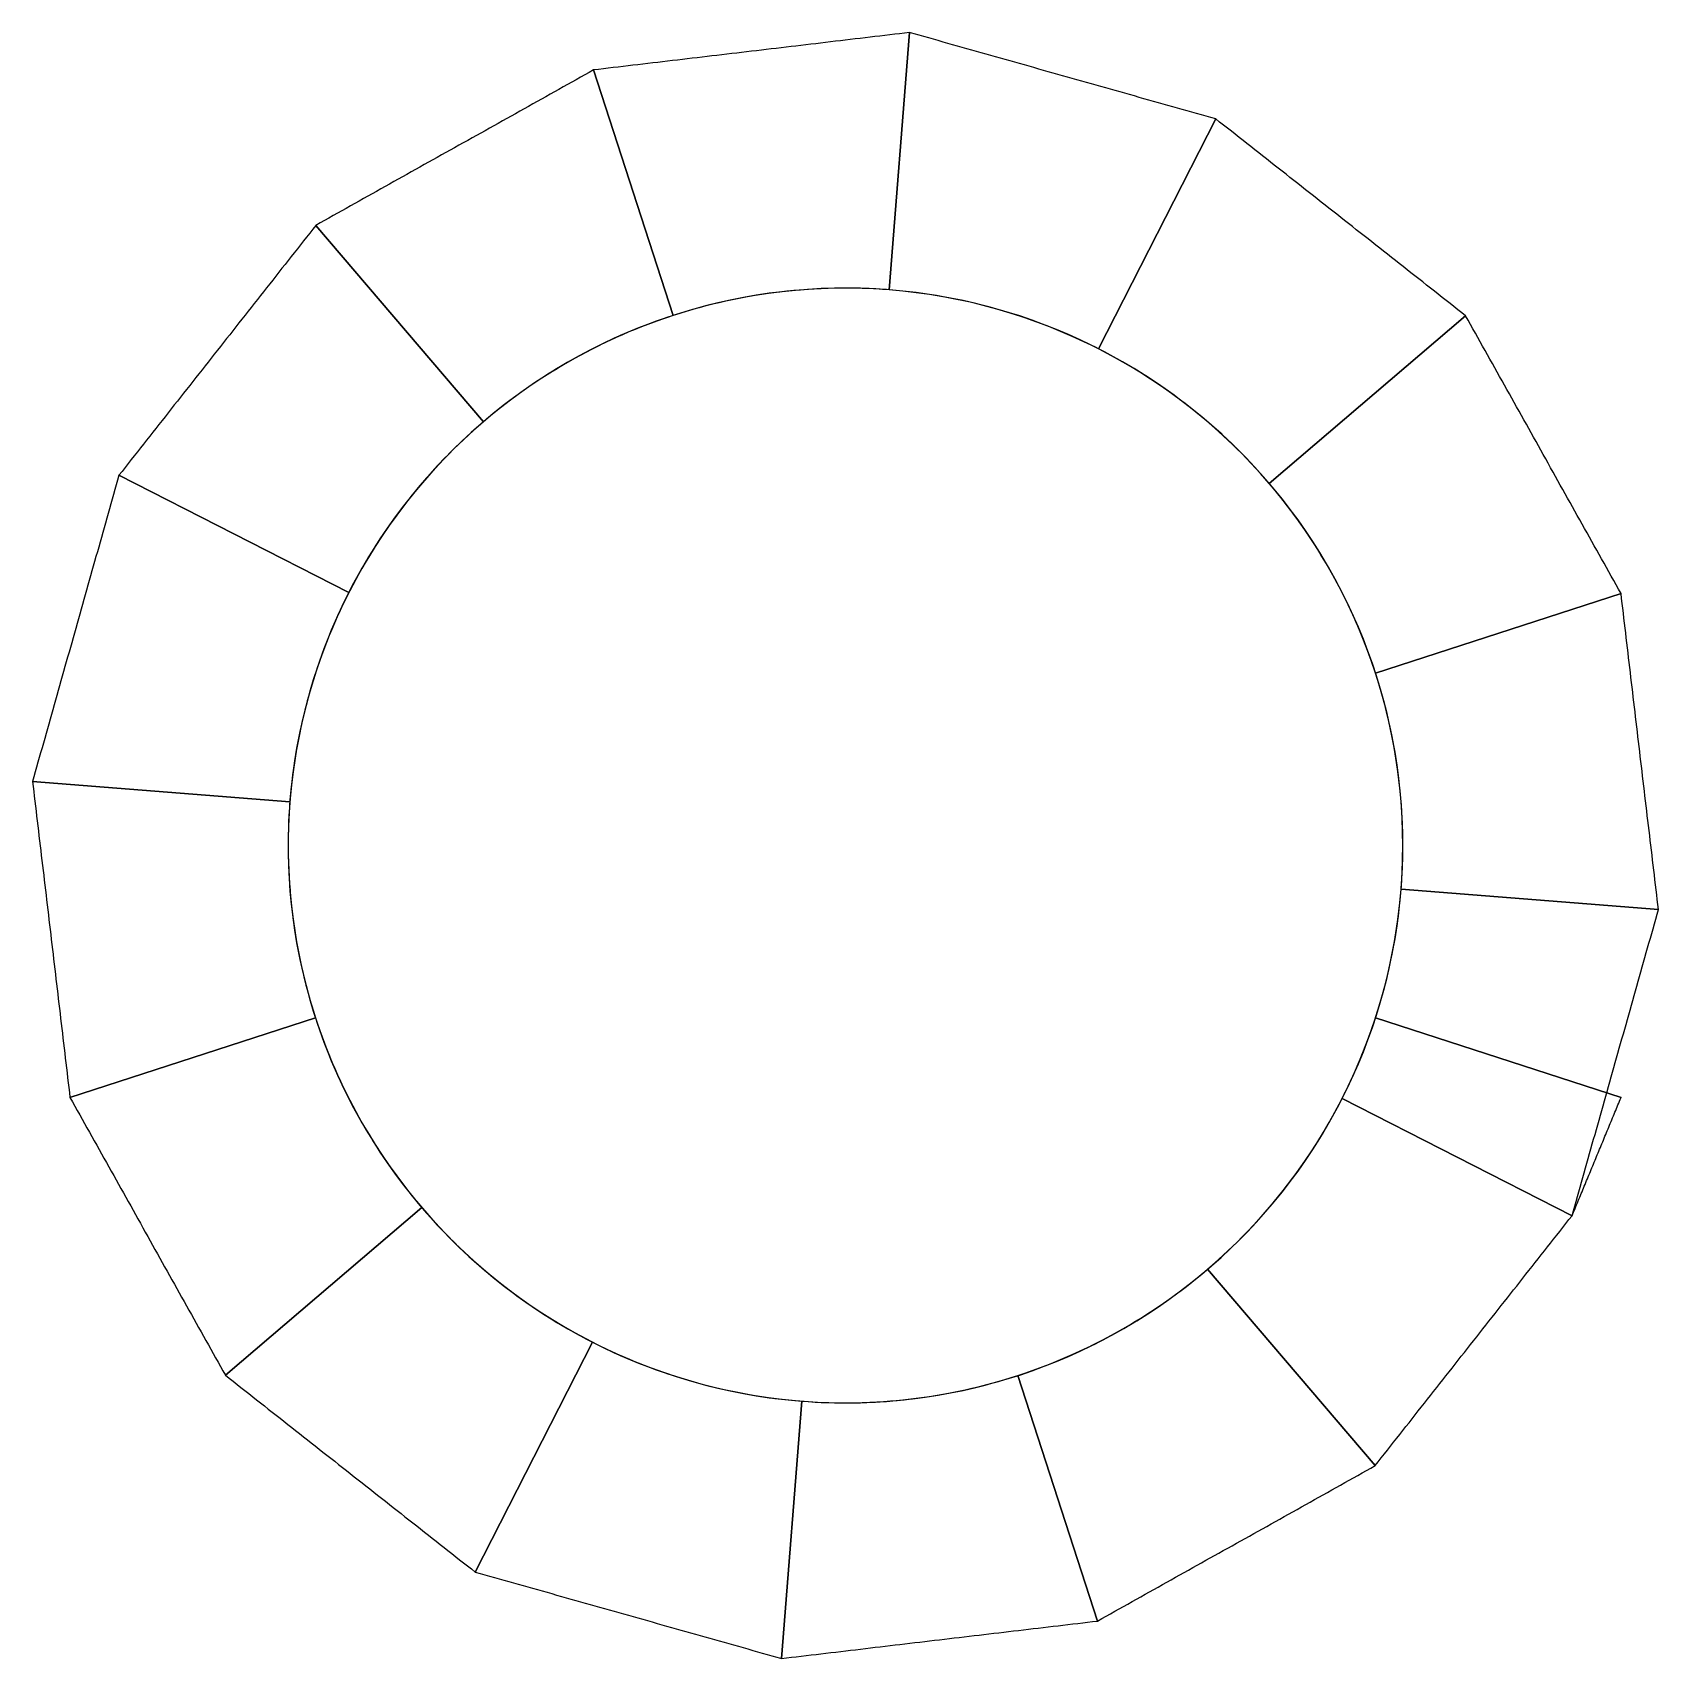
# Model space of a CAD drawing. Header units: millimetres. Extents: x -7.9 to 7.9, y -7.9 to 7.9.
import ezdxf

# ---------------------------------------------------------------- set-up
doc = ezdxf.new("R2010")
doc.units = ezdxf.units.MM
doc.layers.add('Part', color=7, linetype='CONTINUOUS')

msp = doc.modelspace()

# ---------------------------------------------------------------- linework, layer by layer
at = {"layer": 'Part'}
for p, q in [((0.625, 7.935, 36.6), (0.427, 5.423, 36.6)), ((0.625, 7.935, 36.6), (0.427, 5.423, 36.6)), ((0.625, 7.935, 20.6), (0.427, 5.423, 20.6)), ((0.625, 7.935, 20.6), (0.427, 5.423, 20.6)), ((0.427, 5.423, 35), (0.625, 7.935, 35)), ((0.427, 5.423, 35), (0.625, 7.935, 35)), ((0.625, 7.935, 4.6), (0.427, 5.423, 4.6)), ((0.625, 7.935, 4.6), (0.427, 5.423, 4.6)), ((0.427, 5.423, 19), (0.625, 7.935, 19)), ((0.427, 5.423, 19), (0.625, 7.935, 19)), ((0.427, 5.423, 3), (0.625, 7.935, 3)), ((0.427, 5.423, 3), (0.625, 7.935, 3)), ((0.625, 7.935, 35), (0.625, 7.935, 36.6)), ((0.625, 7.935, 35), (0.625, 7.935, 36.6)), ((0.625, 7.935, 19), (0.625, 7.935, 20.6)), ((0.625, 7.935, 19), (0.625, 7.935, 20.6)), ((0.625, 7.935, 3), (0.625, 7.935, 4.6)), ((0.625, 7.935, 3), (0.625, 7.935, 4.6)), ((-2.46, 7.57, 37.6), (-1.681, 5.174, 37.6)), ((-2.46, 7.57, 37.6), (-1.681, 5.174, 37.6)), ((-2.46, 7.57, 36), (-2.46, 7.57, 37.6)), ((-2.46, 7.57, 36), (-2.46, 7.57, 37.6)), ((-2.46, 7.57, 21.6), (-1.681, 5.174, 21.6)), ((-2.46, 7.57, 21.6), (-1.681, 5.174, 21.6)), ((-1.681, 5.174, 36), (-2.46, 7.57, 36)), ((-1.681, 5.174, 36), (-2.46, 7.57, 36)), ((-2.46, 7.57, 20), (-2.46, 7.57, 21.6)), ((-2.46, 7.57, 20), (-2.46, 7.57, 21.6)), ((-2.46, 7.57, 5.6), (-1.681, 5.174, 5.6)), ((-2.46, 7.57, 5.6), (-1.681, 5.174, 5.6)), ((-1.681, 5.174, 20), (-2.46, 7.57, 20)), ((-1.681, 5.174, 20), (-2.46, 7.57, 20)), ((-2.46, 7.57, 4), (-2.46, 7.57, 5.6)), ((-2.46, 7.57, 4), (-2.46, 7.57, 5.6)), ((-1.681, 5.174, 4), (-2.46, 7.57, 4)), ((-1.681, 5.174, 4), (-2.46, 7.57, 4)), ((3.614, 7.092, 35.6), (2.47, 4.847, 35.6)), ((3.614, 7.092, 35.6), (2.47, 4.847, 35.6)), ((3.614, 7.092, 19.6), (2.47, 4.847, 19.6)), ((3.614, 7.092, 19.6), (2.47, 4.847, 19.6)), ((2.47, 4.847, 34), (3.614, 7.092, 34)), ((2.47, 4.847, 34), (3.614, 7.092, 34)), ((3.614, 7.092, 3.6), (2.47, 4.847, 3.6)), ((3.614, 7.092, 3.6), (2.47, 4.847, 3.6)), ((2.47, 4.847, 18), (3.614, 7.092, 18)), ((2.47, 4.847, 18), (3.614, 7.092, 18)), ((2.47, 4.847, 2), (3.614, 7.092, 2)), ((2.47, 4.847, 2), (3.614, 7.092, 2)), ((3.614, 7.092, 34), (3.614, 7.092, 35.6)), ((3.614, 7.092, 34), (3.614, 7.092, 35.6)), ((3.614, 7.092, 18), (3.614, 7.092, 19.6)), ((3.614, 7.092, 18), (3.614, 7.092, 19.6)), ((3.614, 7.092, 2), (3.614, 7.092, 3.6)), ((3.614, 7.092, 2), (3.614, 7.092, 3.6)), ((-5.17, 6.053, 38.6), (-3.533, 4.137, 38.6)), ((-5.17, 6.053, 38.6), (-3.533, 4.137, 38.6)), ((-5.17, 6.053, 37), (-5.17, 6.053, 38.6)), ((-5.17, 6.053, 37), (-5.17, 6.053, 38.6)), ((-5.17, 6.053, 22.6), (-3.533, 4.137, 22.6)), ((-5.17, 6.053, 22.6), (-3.533, 4.137, 22.6)), ((-3.533, 4.137, 37), (-5.17, 6.053, 37)), ((-3.533, 4.137, 37), (-5.17, 6.053, 37)), ((-5.17, 6.053, 21), (-5.17, 6.053, 22.6)), ((-5.17, 6.053, 21), (-5.17, 6.053, 22.6)), ((-5.17, 6.053, 6.6), (-3.533, 4.137, 6.6)), ((-5.17, 6.053, 6.6), (-3.533, 4.137, 6.6)), ((-3.533, 4.137, 21), (-5.17, 6.053, 21)), ((-3.533, 4.137, 21), (-5.17, 6.053, 21)), ((-5.17, 6.053, 5), (-5.17, 6.053, 6.6)), ((-5.17, 6.053, 5), (-5.17, 6.053, 6.6)), ((-3.533, 4.137, 5), (-5.17, 6.053, 5)), ((-3.533, 4.137, 5), (-5.17, 6.053, 5)), ((6.053, 5.17, 34.6), (4.137, 3.533, 34.6)), ((6.053, 5.17, 34.6), (4.137, 3.533, 34.6)), ((6.053, 5.17, 18.6), (4.137, 3.533, 18.6)), ((6.053, 5.17, 18.6), (4.137, 3.533, 18.6)), ((4.137, 3.533, 33), (6.053, 5.17, 33)), ((4.137, 3.533, 33), (6.053, 5.17, 33)), ((6.053, 5.17, 2.6), (4.137, 3.533, 2.6)), ((6.053, 5.17, 2.6), (4.137, 3.533, 2.6)), ((4.137, 3.533, 17), (6.053, 5.17, 17)), ((4.137, 3.533, 17), (6.053, 5.17, 17)), ((4.137, 3.533, 1), (6.053, 5.17, 1)), ((4.137, 3.533, 1), (6.053, 5.17, 1)), ((6.053, 5.17, 33), (6.053, 5.17, 34.6)), ((6.053, 5.17, 33), (6.053, 5.17, 34.6)), ((6.053, 5.17, 17), (6.053, 5.17, 18.6)), ((6.053, 5.17, 17), (6.053, 5.17, 18.6)), ((6.053, 5.17, 1), (6.053, 5.17, 2.6)), ((6.053, 5.17, 1), (6.053, 5.17, 2.6)), ((-7.092, 3.614, 39.6), (-4.847, 2.47, 39.6)), ((-7.092, 3.614, 39.6), (-4.847, 2.47, 39.6)), ((-7.092, 3.614, 38), (-7.092, 3.614, 39.6)), ((-7.092, 3.614, 38), (-7.092, 3.614, 39.6)), ((-7.092, 3.614, 23.6), (-4.847, 2.47, 23.6)), ((-7.092, 3.614, 23.6), (-4.847, 2.47, 23.6)), ((-4.847, 2.47, 38), (-7.092, 3.614, 38)), ((-4.847, 2.47, 38), (-7.092, 3.614, 38)), ((-7.092, 3.614, 22), (-7.092, 3.614, 23.6)), ((-7.092, 3.614, 22), (-7.092, 3.614, 23.6)), ((-7.092, 3.614, 7.6), (-4.847, 2.47, 7.6)), ((-7.092, 3.614, 7.6), (-4.847, 2.47, 7.6)), ((-4.847, 2.47, 22), (-7.092, 3.614, 22)), ((-4.847, 2.47, 22), (-7.092, 3.614, 22)), ((-7.092, 3.614, 6), (-7.092, 3.614, 7.6)), ((-7.092, 3.614, 6), (-7.092, 3.614, 7.6)), ((-4.847, 2.47, 6), (-7.092, 3.614, 6)), ((-4.847, 2.47, 6), (-7.092, 3.614, 6)), ((7.57, 2.46, 33.6), (5.174, 1.681, 33.6)), ((7.57, 2.46, 33.6), (5.174, 1.681, 33.6)), ((7.57, 2.46, 17.6), (5.174, 1.681, 17.6)), ((7.57, 2.46, 17.6), (5.174, 1.681, 17.6)), ((5.174, 1.681, 32), (7.57, 2.46, 32)), ((5.174, 1.681, 32), (7.57, 2.46, 32)), ((7.57, 2.46, 1.6), (5.174, 1.681, 1.6)), ((5.174, 1.681), (7.57, 2.46)), ((7.57, 2.46, 1.6), (5.174, 1.681, 1.6)), ((5.174, 1.681, 16), (7.57, 2.46, 16)), ((5.174, 1.681, 16), (7.57, 2.46, 16)), ((5.174, 1.681), (7.57, 2.46)), ((7.57, 2.46, 32), (7.57, 2.46, 33.6)), ((7.57, 2.46, 32), (7.57, 2.46, 33.6)), ((7.57, 2.46, 16), (7.57, 2.46, 17.6)), ((7.57, 2.46, 16), (7.57, 2.46, 17.6)), ((7.57, 2.46), (7.57, 2.46, 1.6)), ((7.57, 2.46), (7.57, 2.46, 1.6)), ((5.174, 1.681, 1.6), (5.174, 1.681)), ((5.174, 1.681, 1.6), (5.174, 1.681)), ((-7.935, 0.625, 40.6), (-5.423, 0.427, 40.6)), ((-7.935, 0.625, 40.6), (-5.423, 0.427, 40.6)), ((-7.935, 0.625, 39), (-7.935, 0.625, 40.6)), ((-7.935, 0.625, 39), (-7.935, 0.625, 40.6)), ((-7.935, 0.625, 24.6), (-5.423, 0.427, 24.6)), ((-7.935, 0.625, 24.6), (-5.423, 0.427, 24.6)), ((-5.423, 0.427, 39), (-7.935, 0.625, 39)), ((-5.423, 0.427, 39), (-7.935, 0.625, 39)), ((-7.935, 0.625, 23), (-7.935, 0.625, 24.6)), ((-7.935, 0.625, 23), (-7.935, 0.625, 24.6)), ((-7.935, 0.625, 8.6), (-5.423, 0.427, 8.6)), ((-7.935, 0.625, 8.6), (-5.423, 0.427, 8.6)), ((-5.423, 0.427, 23), (-7.935, 0.625, 23)), ((-5.423, 0.427, 23), (-7.935, 0.625, 23)), ((-7.935, 0.625, 7), (-7.935, 0.625, 8.6)), ((-7.935, 0.625, 7), (-7.935, 0.625, 8.6)), ((-5.423, 0.427, 7), (-7.935, 0.625, 7)), ((-5.423, 0.427, 7), (-7.935, 0.625, 7)), ((5.44, 0, 32.802), (5.44, 0, 48)), ((5.44, 0, 32.802), (5.44, 0, 48)), ((5.44, 0, 16.802), (5.44, 0, 31.202)), ((5.44, 0, 16.802), (5.44, 0, 31.202)), ((5.44, 0), (5.44, 0, 15.202)), ((5.44, 0), (5.44, 0, 15.202)), ((7.935, -0.625, 32.6), (5.423, -0.427, 32.6)), ((7.935, -0.625, 32.6), (5.423, -0.427, 32.6)), ((7.935, -0.625, 16.6), (5.423, -0.427, 16.6)), ((5.423, -0.427, 31), (7.935, -0.625, 31)), ((7.935, -0.625, 16.6), (5.423, -0.427, 16.6)), ((5.423, -0.427, 15), (7.935, -0.625, 15)), ((5.423, -0.427, 31), (7.935, -0.625, 31)), ((5.423, -0.427, 15), (7.935, -0.625, 15)), ((7.935, -0.625, 31), (7.935, -0.625, 32.6)), ((7.935, -0.625, 31), (7.935, -0.625, 32.6)), ((7.935, -0.625, 15), (7.935, -0.625, 16.6)), ((7.935, -0.625, 15), (7.935, -0.625, 16.6)), ((-7.57, -2.46, 41.6), (-5.174, -1.681, 41.6)), ((-7.57, -2.46, 41.6), (-5.174, -1.681, 41.6)), ((-7.57, -2.46, 25.6), (-5.174, -1.681, 25.6)), ((-7.57, -2.46, 25.6), (-5.174, -1.681, 25.6)), ((-5.174, -1.681, 40), (-7.57, -2.46, 40)), ((-5.174, -1.681, 40), (-7.57, -2.46, 40)), ((-7.57, -2.46, 9.6), (-5.174, -1.681, 9.6)), ((-7.57, -2.46, 9.6), (-5.174, -1.681, 9.6)), ((-5.174, -1.681, 24), (-7.57, -2.46, 24)), ((-5.174, -1.681, 24), (-7.57, -2.46, 24)), ((-5.174, -1.681, 8), (-7.57, -2.46, 8)), ((-5.174, -1.681, 8), (-7.57, -2.46, 8)), ((7.57, -2.46, 48), (5.174, -1.681, 48)), ((5.174, -1.681, 48), (5.174, -1.681, 46.4)), ((5.174, -1.681, 46.4), (7.57, -2.46, 46.4)), ((7.57, -2.46, 48), (5.174, -1.681, 48)), ((5.174, -1.681, 48), (5.174, -1.681, 46.4)), ((5.174, -1.681, 46.4), (7.57, -2.46, 46.4)), ((-7.57, -2.46, 40), (-7.57, -2.46, 41.6)), ((-7.57, -2.46, 40), (-7.57, -2.46, 41.6)), ((-7.57, -2.46, 24), (-7.57, -2.46, 25.6)), ((-7.57, -2.46, 24), (-7.57, -2.46, 25.6)), ((-7.57, -2.46, 8), (-7.57, -2.46, 9.6)), ((-7.57, -2.46, 8), (-7.57, -2.46, 9.6)), ((7.092, -3.614, 47.6), (4.847, -2.47, 47.6)), ((7.092, -3.614, 47.6), (4.847, -2.47, 47.6)), ((7.092, -3.614, 31.6), (4.847, -2.47, 31.6)), ((7.092, -3.614, 31.6), (4.847, -2.47, 31.6)), ((4.847, -2.47, 46), (7.092, -3.614, 46)), ((4.847, -2.47, 46), (7.092, -3.614, 46)), ((7.092, -3.614, 15.6), (4.847, -2.47, 15.6)), ((7.092, -3.614, 15.6), (4.847, -2.47, 15.6)), ((4.847, -2.47, 30), (7.092, -3.614, 30)), ((4.847, -2.47, 30), (7.092, -3.614, 30)), ((4.847, -2.47, 14), (7.092, -3.614, 14)), ((4.847, -2.47, 14), (7.092, -3.614, 14)), ((7.57, -2.46, 46.4), (7.57, -2.46, 48)), ((7.57, -2.46, 46.4), (7.57, -2.46, 48)), ((-6.053, -5.17, 42.6), (-4.137, -3.533, 42.6)), ((-6.053, -5.17, 42.6), (-4.137, -3.533, 42.6)), ((-6.053, -5.17, 26.6), (-4.137, -3.533, 26.6)), ((-6.053, -5.17, 26.6), (-4.137, -3.533, 26.6)), ((-4.137, -3.533, 41), (-6.053, -5.17, 41)), ((-4.137, -3.533, 41), (-6.053, -5.17, 41)), ((-6.053, -5.17, 10.6), (-4.137, -3.533, 10.6)), ((-6.053, -5.17, 10.6), (-4.137, -3.533, 10.6)), ((-4.137, -3.533, 25), (-6.053, -5.17, 25)), ((-4.137, -3.533, 25), (-6.053, -5.17, 25)), ((-4.137, -3.533, 9), (-6.053, -5.17, 9)), ((-4.137, -3.533, 9), (-6.053, -5.17, 9)), ((7.092, -3.614, 46), (7.092, -3.614, 47.6)), ((7.092, -3.614, 46), (7.092, -3.614, 47.6)), ((7.092, -3.614, 30), (7.092, -3.614, 31.6)), ((7.092, -3.614, 30), (7.092, -3.614, 31.6)), ((7.092, -3.614, 14), (7.092, -3.614, 15.6)), ((7.092, -3.614, 14), (7.092, -3.614, 15.6)), ((5.17, -6.053, 46.6), (3.533, -4.137, 46.6)), ((5.17, -6.053, 46.6), (3.533, -4.137, 46.6)), ((5.17, -6.053, 30.6), (3.533, -4.137, 30.6)), ((5.17, -6.053, 30.6), (3.533, -4.137, 30.6)), ((3.533, -4.137, 45), (5.17, -6.053, 45)), ((3.533, -4.137, 45), (5.17, -6.053, 45)), ((5.17, -6.053, 14.6), (3.533, -4.137, 14.6)), ((5.17, -6.053, 14.6), (3.533, -4.137, 14.6)), ((3.533, -4.137, 29), (5.17, -6.053, 29)), ((3.533, -4.137, 29), (5.17, -6.053, 29)), ((3.533, -4.137, 13), (5.17, -6.053, 13)), ((3.533, -4.137, 13), (5.17, -6.053, 13)), ((-3.614, -7.092, 43.6), (-2.47, -4.847, 43.6)), ((-3.614, -7.092, 43.6), (-2.47, -4.847, 43.6)), ((-3.614, -7.092, 27.6), (-2.47, -4.847, 27.6)), ((-3.614, -7.092, 27.6), (-2.47, -4.847, 27.6)), ((-2.47, -4.847, 42), (-3.614, -7.092, 42)), ((-2.47, -4.847, 42), (-3.614, -7.092, 42)), ((-3.614, -7.092, 11.6), (-2.47, -4.847, 11.6)), ((-3.614, -7.092, 11.6), (-2.47, -4.847, 11.6)), ((-2.47, -4.847, 26), (-3.614, -7.092, 26)), ((-2.47, -4.847, 26), (-3.614, -7.092, 26)), ((-2.47, -4.847, 10), (-3.614, -7.092, 10)), ((-2.47, -4.847, 10), (-3.614, -7.092, 10)), ((-6.053, -5.17, 41), (-6.053, -5.17, 42.6)), ((-6.053, -5.17, 41), (-6.053, -5.17, 42.6)), ((-6.053, -5.17, 25), (-6.053, -5.17, 26.6)), ((-6.053, -5.17, 25), (-6.053, -5.17, 26.6)), ((-6.053, -5.17, 9), (-6.053, -5.17, 10.6)), ((-6.053, -5.17, 9), (-6.053, -5.17, 10.6)), ((2.46, -7.57, 45.6), (1.681, -5.174, 45.6)), ((2.46, -7.57, 45.6), (1.681, -5.174, 45.6)), ((2.46, -7.57, 29.6), (1.681, -5.174, 29.6)), ((2.46, -7.57, 29.6), (1.681, -5.174, 29.6)), ((1.681, -5.174, 44), (2.46, -7.57, 44)), ((1.681, -5.174, 44), (2.46, -7.57, 44)), ((2.46, -7.57, 13.6), (1.681, -5.174, 13.6)), ((2.46, -7.57, 13.6), (1.681, -5.174, 13.6)), ((1.681, -5.174, 28), (2.46, -7.57, 28)), ((1.681, -5.174, 28), (2.46, -7.57, 28)), ((1.681, -5.174, 12), (2.46, -7.57, 12)), ((1.681, -5.174, 12), (2.46, -7.57, 12)), ((-0.625, -7.935, 44.6), (-0.427, -5.423, 44.6)), ((-0.625, -7.935, 44.6), (-0.427, -5.423, 44.6)), ((-0.625, -7.935, 28.6), (-0.427, -5.423, 28.6)), ((-0.625, -7.935, 28.6), (-0.427, -5.423, 28.6)), ((-0.427, -5.423, 43), (-0.625, -7.935, 43)), ((-0.427, -5.423, 43), (-0.625, -7.935, 43)), ((-0.625, -7.935, 12.6), (-0.427, -5.423, 12.6)), ((-0.625, -7.935, 12.6), (-0.427, -5.423, 12.6)), ((-0.427, -5.423, 27), (-0.625, -7.935, 27)), ((-0.427, -5.423, 27), (-0.625, -7.935, 27)), ((-0.427, -5.423, 11), (-0.625, -7.935, 11)), ((-0.427, -5.423, 11), (-0.625, -7.935, 11)), ((5.17, -6.053, 45), (5.17, -6.053, 46.6)), ((5.17, -6.053, 45), (5.17, -6.053, 46.6)), ((5.17, -6.053, 29), (5.17, -6.053, 30.6)), ((5.17, -6.053, 29), (5.17, -6.053, 30.6)), ((5.17, -6.053, 13), (5.17, -6.053, 14.6)), ((5.17, -6.053, 13), (5.17, -6.053, 14.6)), ((-3.614, -7.092, 42), (-3.614, -7.092, 43.6)), ((-3.614, -7.092, 42), (-3.614, -7.092, 43.6)), ((-3.614, -7.092, 26), (-3.614, -7.092, 27.6)), ((-3.614, -7.092, 26), (-3.614, -7.092, 27.6)), ((-3.614, -7.092, 10), (-3.614, -7.092, 11.6)), ((-3.614, -7.092, 10), (-3.614, -7.092, 11.6)), ((2.46, -7.57, 44), (2.46, -7.57, 45.6)), ((2.46, -7.57, 44), (2.46, -7.57, 45.6)), ((2.46, -7.57, 28), (2.46, -7.57, 29.6)), ((2.46, -7.57, 28), (2.46, -7.57, 29.6)), ((2.46, -7.57, 12), (2.46, -7.57, 13.6)), ((2.46, -7.57, 12), (2.46, -7.57, 13.6)), ((-0.625, -7.935, 43), (-0.625, -7.935, 44.6)), ((-0.625, -7.935, 43), (-0.625, -7.935, 44.6)), ((-0.625, -7.935, 27), (-0.625, -7.935, 28.6)), ((-0.625, -7.935, 27), (-0.625, -7.935, 28.6)), ((-0.625, -7.935, 11), (-0.625, -7.935, 12.6)), ((-0.625, -7.935, 11), (-0.625, -7.935, 12.6))]:
    msp.add_line(p, q, dxfattribs=at)
for centre, start, end in [((0, 0, 48), 0, -18), ((0, 0, 48), 0, -18), ((0, 0), 18, 0), ((0, 0), 18, 0), ((0, 0), 0, 18), ((0, 0), 0, 18), ((0, 0, 48), -18, 0), ((0, 0, 48), -18, 0)]:
    msp.add_arc(centre, 5.44, start, end, dxfattribs=at)
for points, degree in [([(0.625, 7.935, 36.6), (-2.46, 7.57, 37.6)], 1), ([(0.625, 7.935, 36.6), (-2.46, 7.57, 37.6)], 1), ([(0.625, 7.935, 35), (-2.46, 7.57, 36)], 1), ([(0.625, 7.935, 20.6), (-2.46, 7.57, 21.6)], 1), ([(0.625, 7.935, 35), (-2.46, 7.57, 36)], 1), ([(0.625, 7.935, 20.6), (-2.46, 7.57, 21.6)], 1), ([(0.625, 7.935, 19), (-2.46, 7.57, 20)], 1), ([(0.625, 7.935, 4.6), (-2.46, 7.57, 5.6)], 1), ([(0.625, 7.935, 19), (-2.46, 7.57, 20)], 1), ([(0.625, 7.935, 4.6), (-2.46, 7.57, 5.6)], 1), ([(0.625, 7.935, 3), (-2.46, 7.57, 4)], 1), ([(0.625, 7.935, 3), (-2.46, 7.57, 4)], 1), ([(3.614, 7.092, 35.6), (0.625, 7.935, 36.6)], 1), ([(3.614, 7.092, 35.6), (0.625, 7.935, 36.6)], 1), ([(3.614, 7.092, 34), (0.625, 7.935, 35)], 1), ([(3.614, 7.092, 19.6), (0.625, 7.935, 20.6)], 1), ([(3.614, 7.092, 34), (0.625, 7.935, 35)], 1), ([(3.614, 7.092, 19.6), (0.625, 7.935, 20.6)], 1), ([(3.614, 7.092, 18), (0.625, 7.935, 19)], 1), ([(3.614, 7.092, 3.6), (0.625, 7.935, 4.6)], 1), ([(3.614, 7.092, 18), (0.625, 7.935, 19)], 1), ([(3.614, 7.092, 3.6), (0.625, 7.935, 4.6)], 1), ([(3.614, 7.092, 2), (0.625, 7.935, 3)], 1), ([(3.614, 7.092, 2), (0.625, 7.935, 3)], 1), ([(-2.46, 7.57, 37.6), (-5.17, 6.053, 38.6)], 1), ([(-2.46, 7.57, 37.6), (-5.17, 6.053, 38.6)], 1), ([(-2.46, 7.57, 36), (-5.17, 6.053, 37)], 1), ([(-2.46, 7.57, 21.6), (-5.17, 6.053, 22.6)], 1), ([(-2.46, 7.57, 36), (-5.17, 6.053, 37)], 1), ([(-2.46, 7.57, 21.6), (-5.17, 6.053, 22.6)], 1), ([(-2.46, 7.57, 20), (-5.17, 6.053, 21)], 1), ([(-2.46, 7.57, 5.6), (-5.17, 6.053, 6.6)], 1), ([(-2.46, 7.57, 20), (-5.17, 6.053, 21)], 1), ([(-2.46, 7.57, 5.6), (-5.17, 6.053, 6.6)], 1), ([(-2.46, 7.57, 4), (-5.17, 6.053, 5)], 1), ([(-2.46, 7.57, 4), (-5.17, 6.053, 5)], 1), ([(6.053, 5.17, 34.6), (3.614, 7.092, 35.6)], 1), ([(6.053, 5.17, 34.6), (3.614, 7.092, 35.6)], 1), ([(6.053, 5.17, 33), (3.614, 7.092, 34)], 1), ([(6.053, 5.17, 18.6), (3.614, 7.092, 19.6)], 1), ([(6.053, 5.17, 33), (3.614, 7.092, 34)], 1), ([(6.053, 5.17, 18.6), (3.614, 7.092, 19.6)], 1), ([(6.053, 5.17, 17), (3.614, 7.092, 18)], 1), ([(6.053, 5.17, 2.6), (3.614, 7.092, 3.6)], 1), ([(6.053, 5.17, 17), (3.614, 7.092, 18)], 1), ([(6.053, 5.17, 2.6), (3.614, 7.092, 3.6)], 1), ([(6.053, 5.17, 1), (3.614, 7.092, 2)], 1), ([(6.053, 5.17, 1), (3.614, 7.092, 2)], 1), ([(-5.17, 6.053, 38.6), (-7.092, 3.614, 39.6)], 1), ([(-5.17, 6.053, 38.6), (-7.092, 3.614, 39.6)], 1), ([(-5.17, 6.053, 37), (-7.092, 3.614, 38)], 1), ([(-5.17, 6.053, 22.6), (-7.092, 3.614, 23.6)], 1), ([(-5.17, 6.053, 37), (-7.092, 3.614, 38)], 1), ([(-5.17, 6.053, 22.6), (-7.092, 3.614, 23.6)], 1), ([(-5.17, 6.053, 21), (-7.092, 3.614, 22)], 1), ([(-5.17, 6.053, 6.6), (-7.092, 3.614, 7.6)], 1), ([(-5.17, 6.053, 21), (-7.092, 3.614, 22)], 1), ([(-5.17, 6.053, 6.6), (-7.092, 3.614, 7.6)], 1), ([(-5.17, 6.053, 5), (-7.092, 3.614, 6)], 1), ([(-5.17, 6.053, 5), (-7.092, 3.614, 6)], 1), ([(0.427, 5.423, 36.6), (-0.271, 5.481, 36.936), (-1.016, 5.392, 37.264), (-1.681, 5.174, 37.6)], 3), ([(0.427, 5.423, 36.6), (-0.271, 5.481, 36.936), (-1.016, 5.392, 37.264), (-1.681, 5.174, 37.6)], 3), ([(0.427, 5.423, 20.6), (-0.271, 5.481, 20.936), (-1.016, 5.392, 21.264), (-1.681, 5.174, 21.6)], 3), ([(0.427, 5.423, 35), (-0.271, 5.481, 35.336), (-1.016, 5.392, 35.664), (-1.681, 5.174, 36)], 3), ([(0.427, 5.423, 20.6), (-0.271, 5.481, 20.936), (-1.016, 5.392, 21.264), (-1.681, 5.174, 21.6)], 3), ([(0.427, 5.423, 4.6), (-0.271, 5.481, 4.936), (-1.016, 5.392, 5.264), (-1.681, 5.174, 5.6)], 3), ([(0.427, 5.423, 19), (-0.271, 5.481, 19.336), (-1.016, 5.392, 19.664), (-1.681, 5.174, 20)], 3), ([(0.427, 5.423, 35), (-0.271, 5.481, 35.336), (-1.016, 5.392, 35.664), (-1.681, 5.174, 36)], 3), ([(0.427, 5.423, 4.6), (-0.271, 5.481, 4.936), (-1.016, 5.392, 5.264), (-1.681, 5.174, 5.6)], 3), ([(0.427, 5.423, 3), (-0.271, 5.481, 3.336), (-1.016, 5.392, 3.664), (-1.681, 5.174, 4)], 3), ([(0.427, 5.423, 19), (-0.271, 5.481, 19.336), (-1.016, 5.392, 19.664), (-1.681, 5.174, 20)], 3), ([(0.427, 5.423, 3), (-0.271, 5.481, 3.336), (-1.016, 5.392, 3.664), (-1.681, 5.174, 4)], 3), ([(2.47, 4.847, 35.6), (1.847, 5.167, 35.936), (1.125, 5.371, 36.264), (0.427, 5.423, 36.6)], 3), ([(2.47, 4.847, 35.6), (1.847, 5.167, 35.936), (1.125, 5.371, 36.264), (0.427, 5.423, 36.6)], 3), ([(2.47, 4.847, 19.6), (1.847, 5.167, 19.936), (1.125, 5.371, 20.264), (0.427, 5.423, 20.6)], 3), ([(2.47, 4.847, 34), (1.847, 5.167, 34.336), (1.125, 5.371, 34.664), (0.427, 5.423, 35)], 3), ([(2.47, 4.847, 19.6), (1.847, 5.167, 19.936), (1.125, 5.371, 20.264), (0.427, 5.423, 20.6)], 3), ([(2.47, 4.847, 3.6), (1.847, 5.167, 3.936), (1.125, 5.371, 4.264), (0.427, 5.423, 4.6)], 3), ([(2.47, 4.847, 18), (1.847, 5.167, 18.336), (1.125, 5.371, 18.664), (0.427, 5.423, 19)], 3), ([(2.47, 4.847, 34), (1.847, 5.167, 34.336), (1.125, 5.371, 34.664), (0.427, 5.423, 35)], 3), ([(2.47, 4.847, 3.6), (1.847, 5.167, 3.936), (1.125, 5.371, 4.264), (0.427, 5.423, 4.6)], 3), ([(2.47, 4.847, 2), (1.847, 5.167, 2.336), (1.125, 5.371, 2.664), (0.427, 5.423, 3)], 3), ([(2.47, 4.847, 18), (1.847, 5.167, 18.336), (1.125, 5.371, 18.664), (0.427, 5.423, 19)], 3), ([(2.47, 4.847, 2), (1.847, 5.167, 2.336), (1.125, 5.371, 2.664), (0.427, 5.423, 3)], 3), ([(-1.681, 5.174, 37.6), (-2.347, 4.96, 37.936), (-3.002, 4.593, 38.264), (-3.533, 4.137, 38.6)], 3), ([(-1.681, 5.174, 37.6), (-2.347, 4.96, 37.936), (-3.002, 4.593, 38.264), (-3.533, 4.137, 38.6)], 3), ([(-1.681, 5.174, 21.6), (-2.347, 4.96, 21.936), (-3.002, 4.593, 22.264), (-3.533, 4.137, 22.6)], 3), ([(-1.681, 5.174, 36), (-2.347, 4.96, 36.336), (-3.002, 4.593, 36.664), (-3.533, 4.137, 37)], 3), ([(-1.681, 5.174, 21.6), (-2.347, 4.96, 21.936), (-3.002, 4.593, 22.264), (-3.533, 4.137, 22.6)], 3), ([(-1.681, 5.174, 5.6), (-2.347, 4.96, 5.936), (-3.002, 4.593, 6.264), (-3.533, 4.137, 6.6)], 3), ([(-1.681, 5.174, 20), (-2.347, 4.96, 20.336), (-3.002, 4.593, 20.664), (-3.533, 4.137, 21)], 3), ([(-1.681, 5.174, 36), (-2.347, 4.96, 36.336), (-3.002, 4.593, 36.664), (-3.533, 4.137, 37)], 3), ([(-1.681, 5.174, 5.6), (-2.347, 4.96, 5.936), (-3.002, 4.593, 6.264), (-3.533, 4.137, 6.6)], 3), ([(-1.681, 5.174, 4), (-2.347, 4.96, 4.336), (-3.002, 4.593, 4.664), (-3.533, 4.137, 5)], 3), ([(-1.681, 5.174, 20), (-2.347, 4.96, 20.336), (-3.002, 4.593, 20.664), (-3.533, 4.137, 21)], 3), ([(-1.681, 5.174, 4), (-2.347, 4.96, 4.336), (-3.002, 4.593, 4.664), (-3.533, 4.137, 5)], 3), ([(7.57, 2.46, 33.6), (6.053, 5.17, 34.6)], 1), ([(7.57, 2.46, 33.6), (6.053, 5.17, 34.6)], 1), ([(7.57, 2.46, 32), (6.053, 5.17, 33)], 1), ([(7.57, 2.46, 17.6), (6.053, 5.17, 18.6)], 1), ([(7.57, 2.46, 32), (6.053, 5.17, 33)], 1), ([(7.57, 2.46, 17.6), (6.053, 5.17, 18.6)], 1), ([(7.57, 2.46, 16), (6.053, 5.17, 17)], 1), ([(7.57, 2.46, 1.6), (6.053, 5.17, 2.6)], 1), ([(7.57, 2.46, 16), (6.053, 5.17, 17)], 1), ([(7.57, 2.46, 1.6), (6.053, 5.17, 2.6)], 1), ([(7.57, 2.46), (6.053, 5.17, 1)], 1), ([(7.57, 2.46), (6.053, 5.17, 1)], 1), ([(4.137, 3.533, 34.6), (3.684, 4.067, 34.936), (3.094, 4.532, 35.264), (2.47, 4.847, 35.6)], 3), ([(4.137, 3.533, 34.6), (3.684, 4.067, 34.936), (3.094, 4.532, 35.264), (2.47, 4.847, 35.6)], 3), ([(4.137, 3.533, 18.6), (3.684, 4.067, 18.936), (3.094, 4.532, 19.264), (2.47, 4.847, 19.6)], 3), ([(4.137, 3.533, 33), (3.684, 4.067, 33.336), (3.094, 4.532, 33.664), (2.47, 4.847, 34)], 3), ([(4.137, 3.533, 18.6), (3.684, 4.067, 18.936), (3.094, 4.532, 19.264), (2.47, 4.847, 19.6)], 3), ([(4.137, 3.533, 2.6), (3.684, 4.067, 2.936), (3.094, 4.532, 3.264), (2.47, 4.847, 3.6)], 3), ([(4.137, 3.533, 17), (3.684, 4.067, 17.336), (3.094, 4.532, 17.664), (2.47, 4.847, 18)], 3), ([(4.137, 3.533, 33), (3.684, 4.067, 33.336), (3.094, 4.532, 33.664), (2.47, 4.847, 34)], 3), ([(4.137, 3.533, 2.6), (3.684, 4.067, 2.936), (3.094, 4.532, 3.264), (2.47, 4.847, 3.6)], 3), ([(4.137, 3.533, 1), (3.684, 4.067, 1.336), (3.094, 4.532, 1.664), (2.47, 4.847, 2)], 3), ([(4.137, 3.533, 17), (3.684, 4.067, 17.336), (3.094, 4.532, 17.664), (2.47, 4.847, 18)], 3), ([(4.137, 3.533, 1), (3.684, 4.067, 1.336), (3.094, 4.532, 1.664), (2.47, 4.847, 2)], 3), ([(-3.533, 4.137, 38.6), (-4.067, 3.684, 38.936), (-4.532, 3.094, 39.264), (-4.847, 2.47, 39.6)], 3), ([(-3.533, 4.137, 38.6), (-4.067, 3.684, 38.936), (-4.532, 3.094, 39.264), (-4.847, 2.47, 39.6)], 3), ([(-3.533, 4.137, 22.6), (-4.067, 3.684, 22.936), (-4.532, 3.094, 23.264), (-4.847, 2.47, 23.6)], 3), ([(-3.533, 4.137, 37), (-4.067, 3.684, 37.336), (-4.532, 3.094, 37.664), (-4.847, 2.47, 38)], 3), ([(-3.533, 4.137, 22.6), (-4.067, 3.684, 22.936), (-4.532, 3.094, 23.264), (-4.847, 2.47, 23.6)], 3), ([(-3.533, 4.137, 6.6), (-4.067, 3.684, 6.936), (-4.532, 3.094, 7.264), (-4.847, 2.47, 7.6)], 3), ([(-3.533, 4.137, 21), (-4.067, 3.684, 21.336), (-4.532, 3.094, 21.664), (-4.847, 2.47, 22)], 3), ([(-3.533, 4.137, 37), (-4.067, 3.684, 37.336), (-4.532, 3.094, 37.664), (-4.847, 2.47, 38)], 3), ([(-3.533, 4.137, 6.6), (-4.067, 3.684, 6.936), (-4.532, 3.094, 7.264), (-4.847, 2.47, 7.6)], 3), ([(-3.533, 4.137, 5), (-4.067, 3.684, 5.336), (-4.532, 3.094, 5.664), (-4.847, 2.47, 6)], 3), ([(-3.533, 4.137, 21), (-4.067, 3.684, 21.336), (-4.532, 3.094, 21.664), (-4.847, 2.47, 22)], 3), ([(-3.533, 4.137, 5), (-4.067, 3.684, 5.336), (-4.532, 3.094, 5.664), (-4.847, 2.47, 6)], 3), ([(-7.092, 3.614, 39.6), (-7.935, 0.625, 40.6)], 1), ([(-7.092, 3.614, 39.6), (-7.935, 0.625, 40.6)], 1), ([(-7.092, 3.614, 38), (-7.935, 0.625, 39)], 1), ([(-7.092, 3.614, 23.6), (-7.935, 0.625, 24.6)], 1), ([(-7.092, 3.614, 38), (-7.935, 0.625, 39)], 1), ([(-7.092, 3.614, 23.6), (-7.935, 0.625, 24.6)], 1), ([(-7.092, 3.614, 22), (-7.935, 0.625, 23)], 1), ([(-7.092, 3.614, 7.6), (-7.935, 0.625, 8.6)], 1), ([(-7.092, 3.614, 22), (-7.935, 0.625, 23)], 1), ([(-7.092, 3.614, 7.6), (-7.935, 0.625, 8.6)], 1), ([(-7.092, 3.614, 6), (-7.935, 0.625, 7)], 1), ([(-7.092, 3.614, 6), (-7.935, 0.625, 7)], 1), ([(5.174, 1.681, 33.6), (4.96, 2.347, 33.936), (4.593, 3.002, 34.264), (4.137, 3.533, 34.6)], 3), ([(5.174, 1.681, 33.6), (4.96, 2.347, 33.936), (4.593, 3.002, 34.264), (4.137, 3.533, 34.6)], 3), ([(5.174, 1.681, 17.6), (4.96, 2.347, 17.936), (4.593, 3.002, 18.264), (4.137, 3.533, 18.6)], 3), ([(5.174, 1.681, 32), (4.96, 2.347, 32.336), (4.593, 3.002, 32.664), (4.137, 3.533, 33)], 3), ([(5.174, 1.681, 17.6), (4.96, 2.347, 17.936), (4.593, 3.002, 18.264), (4.137, 3.533, 18.6)], 3), ([(5.174, 1.681, 1.6), (4.96, 2.347, 1.936), (4.593, 3.002, 2.264), (4.137, 3.533, 2.6)], 3), ([(5.174, 1.681, 16), (4.96, 2.347, 16.336), (4.593, 3.002, 16.664), (4.137, 3.533, 17)], 3), ([(5.174, 1.681, 32), (4.96, 2.347, 32.336), (4.593, 3.002, 32.664), (4.137, 3.533, 33)], 3), ([(5.174, 1.681, 1.6), (4.96, 2.347, 1.936), (4.593, 3.002, 2.264), (4.137, 3.533, 2.6)], 3), ([(5.174, 1.681), (4.96, 2.347, 0.336), (4.593, 3.002, 0.664), (4.137, 3.533, 1)], 3), ([(5.174, 1.681, 16), (4.96, 2.347, 16.336), (4.593, 3.002, 16.664), (4.137, 3.533, 17)], 3), ([(5.174, 1.681), (4.96, 2.347, 0.336), (4.593, 3.002, 0.664), (4.137, 3.533, 1)], 3), ([(-4.847, 2.47, 39.6), (-5.167, 1.847, 39.936), (-5.371, 1.125, 40.264), (-5.423, 0.427, 40.6)], 3), ([(-4.847, 2.47, 39.6), (-5.167, 1.847, 39.936), (-5.371, 1.125, 40.264), (-5.423, 0.427, 40.6)], 3), ([(-4.847, 2.47, 23.6), (-5.167, 1.847, 23.936), (-5.371, 1.125, 24.264), (-5.423, 0.427, 24.6)], 3), ([(-4.847, 2.47, 38), (-5.167, 1.847, 38.336), (-5.371, 1.125, 38.664), (-5.423, 0.427, 39)], 3), ([(-4.847, 2.47, 23.6), (-5.167, 1.847, 23.936), (-5.371, 1.125, 24.264), (-5.423, 0.427, 24.6)], 3), ([(-4.847, 2.47, 7.6), (-5.167, 1.847, 7.936), (-5.371, 1.125, 8.264), (-5.423, 0.427, 8.6)], 3), ([(-4.847, 2.47, 22), (-5.167, 1.847, 22.336), (-5.371, 1.125, 22.664), (-5.423, 0.427, 23)], 3), ([(-4.847, 2.47, 38), (-5.167, 1.847, 38.336), (-5.371, 1.125, 38.664), (-5.423, 0.427, 39)], 3), ([(-4.847, 2.47, 7.6), (-5.167, 1.847, 7.936), (-5.371, 1.125, 8.264), (-5.423, 0.427, 8.6)], 3), ([(-4.847, 2.47, 6), (-5.167, 1.847, 6.336), (-5.371, 1.125, 6.664), (-5.423, 0.427, 7)], 3), ([(-4.847, 2.47, 22), (-5.167, 1.847, 22.336), (-5.371, 1.125, 22.664), (-5.423, 0.427, 23)], 3), ([(-4.847, 2.47, 6), (-5.167, 1.847, 6.336), (-5.371, 1.125, 6.664), (-5.423, 0.427, 7)], 3), ([(7.935, -0.625, 32.6), (7.57, 2.46, 33.6)], 1), ([(7.935, -0.625, 32.6), (7.57, 2.46, 33.6)], 1), ([(7.935, -0.625, 31), (7.57, 2.46, 32)], 1), ([(7.935, -0.625, 16.6), (7.57, 2.46, 17.6)], 1), ([(7.935, -0.625, 31), (7.57, 2.46, 32)], 1), ([(7.935, -0.625, 16.6), (7.57, 2.46, 17.6)], 1), ([(7.935, -0.625, 15), (7.57, 2.46, 16)], 1), ([(7.935, -0.625, 15), (7.57, 2.46, 16)], 1), ([(5.44, 0, 32.802), (5.441, 0.568, 33.069), (5.347, 1.15, 33.332), (5.174, 1.681, 33.6)], 3), ([(5.44, 0, 32.802), (5.441, 0.568, 33.069), (5.347, 1.15, 33.332), (5.174, 1.681, 33.6)], 3), ([(5.44, 0, 16.802), (5.441, 0.568, 17.069), (5.347, 1.15, 17.332), (5.174, 1.681, 17.6)], 3), ([(5.44, 0, 31.202), (5.441, 0.568, 31.469), (5.347, 1.15, 31.732), (5.174, 1.681, 32)], 3), ([(5.44, 0, 16.802), (5.441, 0.568, 17.069), (5.347, 1.15, 17.332), (5.174, 1.681, 17.6)], 3), ([(5.44, 0, 15.202), (5.441, 0.568, 15.469), (5.347, 1.15, 15.732), (5.174, 1.681, 16)], 3), ([(5.44, 0, 31.202), (5.441, 0.568, 31.469), (5.347, 1.15, 31.732), (5.174, 1.681, 32)], 3), ([(5.44, 0, 15.202), (5.441, 0.568, 15.469), (5.347, 1.15, 15.732), (5.174, 1.681, 16)], 3), ([(-7.935, 0.625, 40.6), (-7.57, -2.46, 41.6)], 1), ([(-7.935, 0.625, 40.6), (-7.57, -2.46, 41.6)], 1), ([(-7.935, 0.625, 39), (-7.57, -2.46, 40)], 1), ([(-7.935, 0.625, 24.6), (-7.57, -2.46, 25.6)], 1), ([(-7.935, 0.625, 39), (-7.57, -2.46, 40)], 1), ([(-7.935, 0.625, 24.6), (-7.57, -2.46, 25.6)], 1), ([(-7.935, 0.625, 23), (-7.57, -2.46, 24)], 1), ([(-7.935, 0.625, 8.6), (-7.57, -2.46, 9.6)], 1), ([(-7.935, 0.625, 23), (-7.57, -2.46, 24)], 1), ([(-7.935, 0.625, 8.6), (-7.57, -2.46, 9.6)], 1), ([(-7.935, 0.625, 7), (-7.57, -2.46, 8)], 1), ([(-7.935, 0.625, 7), (-7.57, -2.46, 8)], 1), ([(-5.423, 0.427, 40.6), (-5.481, -0.271, 40.936), (-5.392, -1.016, 41.264), (-5.174, -1.681, 41.6)], 3), ([(-5.423, 0.427, 40.6), (-5.481, -0.271, 40.936), (-5.392, -1.016, 41.264), (-5.174, -1.681, 41.6)], 3), ([(-5.423, 0.427, 24.6), (-5.481, -0.271, 24.936), (-5.392, -1.016, 25.264), (-5.174, -1.681, 25.6)], 3), ([(-5.423, 0.427, 39), (-5.481, -0.271, 39.336), (-5.392, -1.016, 39.664), (-5.174, -1.681, 40)], 3), ([(-5.423, 0.427, 24.6), (-5.481, -0.271, 24.936), (-5.392, -1.016, 25.264), (-5.174, -1.681, 25.6)], 3), ([(-5.423, 0.427, 8.6), (-5.481, -0.271, 8.936), (-5.392, -1.016, 9.264), (-5.174, -1.681, 9.6)], 3), ([(-5.423, 0.427, 23), (-5.481, -0.271, 23.336), (-5.392, -1.016, 23.664), (-5.174, -1.681, 24)], 3), ([(-5.423, 0.427, 39), (-5.481, -0.271, 39.336), (-5.392, -1.016, 39.664), (-5.174, -1.681, 40)], 3), ([(-5.423, 0.427, 8.6), (-5.481, -0.271, 8.936), (-5.392, -1.016, 9.264), (-5.174, -1.681, 9.6)], 3), ([(-5.423, 0.427, 7), (-5.481, -0.271, 7.336), (-5.392, -1.016, 7.664), (-5.174, -1.681, 8)], 3), ([(-5.423, 0.427, 23), (-5.481, -0.271, 23.336), (-5.392, -1.016, 23.664), (-5.174, -1.681, 24)], 3), ([(-5.423, 0.427, 7), (-5.481, -0.271, 7.336), (-5.392, -1.016, 7.664), (-5.174, -1.681, 8)], 3), ([(5.423, -0.427, 32.6), (5.44, -0.216, 32.702), (5.44, 0, 32.802)], 2), ([(5.423, -0.427, 32.6), (5.44, -0.216, 32.702), (5.44, 0, 32.802)], 2), ([(5.423, -0.427, 16.6), (5.44, -0.216, 16.702), (5.44, 0, 16.802)], 2), ([(5.423, -0.427, 16.6), (5.44, -0.216, 16.702), (5.44, 0, 16.802)], 2), ([(5.423, -0.427, 31), (5.44, -0.216, 31.102), (5.44, 0, 31.202)], 2), ([(5.423, -0.427, 31), (5.44, -0.216, 31.102), (5.44, 0, 31.202)], 2), ([(5.423, -0.427, 15), (5.44, -0.216, 15.102), (5.44, 0, 15.202)], 2), ([(5.423, -0.427, 15), (5.44, -0.216, 15.102), (5.44, 0, 15.202)], 2), ([(4.847, -2.47, 31.6), (5.167, -1.847, 31.936), (5.371, -1.125, 32.264), (5.423, -0.427, 32.6)], 3), ([(4.847, -2.47, 31.6), (5.167, -1.847, 31.936), (5.371, -1.125, 32.264), (5.423, -0.427, 32.6)], 3), ([(4.847, -2.47, 15.6), (5.167, -1.847, 15.936), (5.371, -1.125, 16.264), (5.423, -0.427, 16.6)], 3), ([(4.847, -2.47, 30), (5.167, -1.847, 30.336), (5.371, -1.125, 30.664), (5.423, -0.427, 31)], 3), ([(4.847, -2.47, 15.6), (5.167, -1.847, 15.936), (5.371, -1.125, 16.264), (5.423, -0.427, 16.6)], 3), ([(4.847, -2.47, 14), (5.167, -1.847, 14.336), (5.371, -1.125, 14.664), (5.423, -0.427, 15)], 3), ([(4.847, -2.47, 30), (5.167, -1.847, 30.336), (5.371, -1.125, 30.664), (5.423, -0.427, 31)], 3), ([(4.847, -2.47, 14), (5.167, -1.847, 14.336), (5.371, -1.125, 14.664), (5.423, -0.427, 15)], 3), ([(7.092, -3.614, 31.6), (7.935, -0.625, 32.6)], 1), ([(7.092, -3.614, 31.6), (7.935, -0.625, 32.6)], 1), ([(7.092, -3.614, 30), (7.935, -0.625, 31)], 1), ([(7.092, -3.614, 15.6), (7.935, -0.625, 16.6)], 1), ([(7.092, -3.614, 30), (7.935, -0.625, 31)], 1), ([(7.092, -3.614, 15.6), (7.935, -0.625, 16.6)], 1), ([(7.092, -3.614, 14), (7.935, -0.625, 15)], 1), ([(7.092, -3.614, 14), (7.935, -0.625, 15)], 1), ([(-5.174, -1.681, 41.6), (-4.96, -2.347, 41.936), (-4.593, -3.002, 42.264), (-4.137, -3.533, 42.6)], 3), ([(-5.174, -1.681, 41.6), (-4.96, -2.347, 41.936), (-4.593, -3.002, 42.264), (-4.137, -3.533, 42.6)], 3), ([(-5.174, -1.681, 25.6), (-4.96, -2.347, 25.936), (-4.593, -3.002, 26.264), (-4.137, -3.533, 26.6)], 3), ([(-5.174, -1.681, 40), (-4.96, -2.347, 40.336), (-4.593, -3.002, 40.664), (-4.137, -3.533, 41)], 3), ([(-5.174, -1.681, 25.6), (-4.96, -2.347, 25.936), (-4.593, -3.002, 26.264), (-4.137, -3.533, 26.6)], 3), ([(-5.174, -1.681, 9.6), (-4.96, -2.347, 9.936), (-4.593, -3.002, 10.264), (-4.137, -3.533, 10.6)], 3), ([(-5.174, -1.681, 24), (-4.96, -2.347, 24.336), (-4.593, -3.002, 24.664), (-4.137, -3.533, 25)], 3), ([(-5.174, -1.681, 40), (-4.96, -2.347, 40.336), (-4.593, -3.002, 40.664), (-4.137, -3.533, 41)], 3), ([(-5.174, -1.681, 9.6), (-4.96, -2.347, 9.936), (-4.593, -3.002, 10.264), (-4.137, -3.533, 10.6)], 3), ([(-5.174, -1.681, 8), (-4.96, -2.347, 8.336), (-4.593, -3.002, 8.664), (-4.137, -3.533, 9)], 3), ([(-5.174, -1.681, 24), (-4.96, -2.347, 24.336), (-4.593, -3.002, 24.664), (-4.137, -3.533, 25)], 3), ([(-5.174, -1.681, 8), (-4.96, -2.347, 8.336), (-4.593, -3.002, 8.664), (-4.137, -3.533, 9)], 3), ([(4.847, -2.47, 47.6), (5.041, -2.088, 47.8), (5.174, -1.681, 48)], 2), ([(4.847, -2.47, 47.6), (5.041, -2.088, 47.8), (5.174, -1.681, 48)], 2), ([(4.847, -2.47, 46), (5.041, -2.088, 46.2), (5.174, -1.681, 46.4)], 2), ([(4.847, -2.47, 46), (5.041, -2.088, 46.2), (5.174, -1.681, 46.4)], 2), ([(-7.57, -2.46, 41.6), (-6.053, -5.17, 42.6)], 1), ([(-7.57, -2.46, 41.6), (-6.053, -5.17, 42.6)], 1), ([(-7.57, -2.46, 40), (-6.053, -5.17, 41)], 1), ([(-7.57, -2.46, 25.6), (-6.053, -5.17, 26.6)], 1), ([(-7.57, -2.46, 40), (-6.053, -5.17, 41)], 1), ([(-7.57, -2.46, 25.6), (-6.053, -5.17, 26.6)], 1), ([(-7.57, -2.46, 24), (-6.053, -5.17, 25)], 1), ([(-7.57, -2.46, 9.6), (-6.053, -5.17, 10.6)], 1), ([(-7.57, -2.46, 24), (-6.053, -5.17, 25)], 1), ([(-7.57, -2.46, 9.6), (-6.053, -5.17, 10.6)], 1), ([(-7.57, -2.46, 8), (-6.053, -5.17, 9)], 1), ([(-7.57, -2.46, 8), (-6.053, -5.17, 9)], 1), ([(3.533, -4.137, 46.6), (4.067, -3.684, 46.936), (4.532, -3.094, 47.264), (4.847, -2.47, 47.6)], 3), ([(3.533, -4.137, 46.6), (4.067, -3.684, 46.936), (4.532, -3.094, 47.264), (4.847, -2.47, 47.6)], 3), ([(3.533, -4.137, 30.6), (4.067, -3.684, 30.936), (4.532, -3.094, 31.264), (4.847, -2.47, 31.6)], 3), ([(3.533, -4.137, 45), (4.067, -3.684, 45.336), (4.532, -3.094, 45.664), (4.847, -2.47, 46)], 3), ([(3.533, -4.137, 30.6), (4.067, -3.684, 30.936), (4.532, -3.094, 31.264), (4.847, -2.47, 31.6)], 3), ([(3.533, -4.137, 14.6), (4.067, -3.684, 14.936), (4.532, -3.094, 15.264), (4.847, -2.47, 15.6)], 3), ([(3.533, -4.137, 29), (4.067, -3.684, 29.336), (4.532, -3.094, 29.664), (4.847, -2.47, 30)], 3), ([(3.533, -4.137, 45), (4.067, -3.684, 45.336), (4.532, -3.094, 45.664), (4.847, -2.47, 46)], 3), ([(3.533, -4.137, 14.6), (4.067, -3.684, 14.936), (4.532, -3.094, 15.264), (4.847, -2.47, 15.6)], 3), ([(3.533, -4.137, 13), (4.067, -3.684, 13.336), (4.532, -3.094, 13.664), (4.847, -2.47, 14)], 3), ([(3.533, -4.137, 29), (4.067, -3.684, 29.336), (4.532, -3.094, 29.664), (4.847, -2.47, 30)], 3), ([(3.533, -4.137, 13), (4.067, -3.684, 13.336), (4.532, -3.094, 13.664), (4.847, -2.47, 14)], 3), ([(7.092, -3.614, 47.6), (7.57, -2.46, 48)], 1), ([(7.092, -3.614, 47.6), (7.57, -2.46, 48)], 1), ([(7.092, -3.614, 46), (7.57, -2.46, 46.4)], 1), ([(7.092, -3.614, 46), (7.57, -2.46, 46.4)], 1), ([(-4.137, -3.533, 42.6), (-3.684, -4.067, 42.936), (-3.094, -4.532, 43.264), (-2.47, -4.847, 43.6)], 3), ([(-4.137, -3.533, 42.6), (-3.684, -4.067, 42.936), (-3.094, -4.532, 43.264), (-2.47, -4.847, 43.6)], 3), ([(-4.137, -3.533, 26.6), (-3.684, -4.067, 26.936), (-3.094, -4.532, 27.264), (-2.47, -4.847, 27.6)], 3), ([(-4.137, -3.533, 41), (-3.684, -4.067, 41.336), (-3.094, -4.532, 41.664), (-2.47, -4.847, 42)], 3), ([(-4.137, -3.533, 26.6), (-3.684, -4.067, 26.936), (-3.094, -4.532, 27.264), (-2.47, -4.847, 27.6)], 3), ([(-4.137, -3.533, 10.6), (-3.684, -4.067, 10.936), (-3.094, -4.532, 11.264), (-2.47, -4.847, 11.6)], 3), ([(-4.137, -3.533, 25), (-3.684, -4.067, 25.336), (-3.094, -4.532, 25.664), (-2.47, -4.847, 26)], 3), ([(-4.137, -3.533, 41), (-3.684, -4.067, 41.336), (-3.094, -4.532, 41.664), (-2.47, -4.847, 42)], 3), ([(-4.137, -3.533, 10.6), (-3.684, -4.067, 10.936), (-3.094, -4.532, 11.264), (-2.47, -4.847, 11.6)], 3), ([(-4.137, -3.533, 9), (-3.684, -4.067, 9.336), (-3.094, -4.532, 9.664), (-2.47, -4.847, 10)], 3), ([(-4.137, -3.533, 25), (-3.684, -4.067, 25.336), (-3.094, -4.532, 25.664), (-2.47, -4.847, 26)], 3), ([(-4.137, -3.533, 9), (-3.684, -4.067, 9.336), (-3.094, -4.532, 9.664), (-2.47, -4.847, 10)], 3), ([(5.17, -6.053, 46.6), (7.092, -3.614, 47.6)], 1), ([(5.17, -6.053, 46.6), (7.092, -3.614, 47.6)], 1), ([(5.17, -6.053, 45), (7.092, -3.614, 46)], 1), ([(5.17, -6.053, 30.6), (7.092, -3.614, 31.6)], 1), ([(5.17, -6.053, 45), (7.092, -3.614, 46)], 1), ([(5.17, -6.053, 30.6), (7.092, -3.614, 31.6)], 1), ([(5.17, -6.053, 29), (7.092, -3.614, 30)], 1), ([(5.17, -6.053, 14.6), (7.092, -3.614, 15.6)], 1), ([(5.17, -6.053, 29), (7.092, -3.614, 30)], 1), ([(5.17, -6.053, 14.6), (7.092, -3.614, 15.6)], 1), ([(5.17, -6.053, 13), (7.092, -3.614, 14)], 1), ([(5.17, -6.053, 13), (7.092, -3.614, 14)], 1), ([(1.681, -5.174, 45.6), (2.347, -4.96, 45.936), (3.002, -4.593, 46.264), (3.533, -4.137, 46.6)], 3), ([(1.681, -5.174, 45.6), (2.347, -4.96, 45.936), (3.002, -4.593, 46.264), (3.533, -4.137, 46.6)], 3), ([(1.681, -5.174, 29.6), (2.347, -4.96, 29.936), (3.002, -4.593, 30.264), (3.533, -4.137, 30.6)], 3), ([(1.681, -5.174, 44), (2.347, -4.96, 44.336), (3.002, -4.593, 44.664), (3.533, -4.137, 45)], 3), ([(1.681, -5.174, 29.6), (2.347, -4.96, 29.936), (3.002, -4.593, 30.264), (3.533, -4.137, 30.6)], 3), ([(1.681, -5.174, 13.6), (2.347, -4.96, 13.936), (3.002, -4.593, 14.264), (3.533, -4.137, 14.6)], 3), ([(1.681, -5.174, 28), (2.347, -4.96, 28.336), (3.002, -4.593, 28.664), (3.533, -4.137, 29)], 3), ([(1.681, -5.174, 44), (2.347, -4.96, 44.336), (3.002, -4.593, 44.664), (3.533, -4.137, 45)], 3), ([(1.681, -5.174, 13.6), (2.347, -4.96, 13.936), (3.002, -4.593, 14.264), (3.533, -4.137, 14.6)], 3), ([(1.681, -5.174, 12), (2.347, -4.96, 12.336), (3.002, -4.593, 12.664), (3.533, -4.137, 13)], 3), ([(1.681, -5.174, 28), (2.347, -4.96, 28.336), (3.002, -4.593, 28.664), (3.533, -4.137, 29)], 3), ([(1.681, -5.174, 12), (2.347, -4.96, 12.336), (3.002, -4.593, 12.664), (3.533, -4.137, 13)], 3), ([(-2.47, -4.847, 43.6), (-1.847, -5.167, 43.936), (-1.125, -5.371, 44.264), (-0.427, -5.423, 44.6)], 3), ([(-2.47, -4.847, 43.6), (-1.847, -5.167, 43.936), (-1.125, -5.371, 44.264), (-0.427, -5.423, 44.6)], 3), ([(-2.47, -4.847, 27.6), (-1.847, -5.167, 27.936), (-1.125, -5.371, 28.264), (-0.427, -5.423, 28.6)], 3), ([(-2.47, -4.847, 42), (-1.847, -5.167, 42.336), (-1.125, -5.371, 42.664), (-0.427, -5.423, 43)], 3), ([(-2.47, -4.847, 27.6), (-1.847, -5.167, 27.936), (-1.125, -5.371, 28.264), (-0.427, -5.423, 28.6)], 3), ([(-2.47, -4.847, 11.6), (-1.847, -5.167, 11.936), (-1.125, -5.371, 12.264), (-0.427, -5.423, 12.6)], 3), ([(-2.47, -4.847, 26), (-1.847, -5.167, 26.336), (-1.125, -5.371, 26.664), (-0.427, -5.423, 27)], 3), ([(-2.47, -4.847, 42), (-1.847, -5.167, 42.336), (-1.125, -5.371, 42.664), (-0.427, -5.423, 43)], 3), ([(-2.47, -4.847, 11.6), (-1.847, -5.167, 11.936), (-1.125, -5.371, 12.264), (-0.427, -5.423, 12.6)], 3), ([(-2.47, -4.847, 10), (-1.847, -5.167, 10.336), (-1.125, -5.371, 10.664), (-0.427, -5.423, 11)], 3), ([(-2.47, -4.847, 26), (-1.847, -5.167, 26.336), (-1.125, -5.371, 26.664), (-0.427, -5.423, 27)], 3), ([(-2.47, -4.847, 10), (-1.847, -5.167, 10.336), (-1.125, -5.371, 10.664), (-0.427, -5.423, 11)], 3), ([(-6.053, -5.17, 42.6), (-3.614, -7.092, 43.6)], 1), ([(-6.053, -5.17, 42.6), (-3.614, -7.092, 43.6)], 1), ([(-6.053, -5.17, 41), (-3.614, -7.092, 42)], 1), ([(-6.053, -5.17, 26.6), (-3.614, -7.092, 27.6)], 1), ([(-6.053, -5.17, 41), (-3.614, -7.092, 42)], 1), ([(-6.053, -5.17, 26.6), (-3.614, -7.092, 27.6)], 1), ([(-6.053, -5.17, 25), (-3.614, -7.092, 26)], 1), ([(-6.053, -5.17, 10.6), (-3.614, -7.092, 11.6)], 1), ([(-6.053, -5.17, 25), (-3.614, -7.092, 26)], 1), ([(-6.053, -5.17, 10.6), (-3.614, -7.092, 11.6)], 1), ([(-6.053, -5.17, 9), (-3.614, -7.092, 10)], 1), ([(-6.053, -5.17, 9), (-3.614, -7.092, 10)], 1), ([(-0.427, -5.423, 44.6), (0.271, -5.481, 44.936), (1.016, -5.392, 45.264), (1.681, -5.174, 45.6)], 3), ([(-0.427, -5.423, 44.6), (0.271, -5.481, 44.936), (1.016, -5.392, 45.264), (1.681, -5.174, 45.6)], 3), ([(-0.427, -5.423, 28.6), (0.271, -5.481, 28.936), (1.016, -5.392, 29.264), (1.681, -5.174, 29.6)], 3), ([(-0.427, -5.423, 43), (0.271, -5.481, 43.336), (1.016, -5.392, 43.664), (1.681, -5.174, 44)], 3), ([(-0.427, -5.423, 28.6), (0.271, -5.481, 28.936), (1.016, -5.392, 29.264), (1.681, -5.174, 29.6)], 3), ([(-0.427, -5.423, 12.6), (0.271, -5.481, 12.936), (1.016, -5.392, 13.264), (1.681, -5.174, 13.6)], 3), ([(-0.427, -5.423, 27), (0.271, -5.481, 27.336), (1.016, -5.392, 27.664), (1.681, -5.174, 28)], 3), ([(-0.427, -5.423, 43), (0.271, -5.481, 43.336), (1.016, -5.392, 43.664), (1.681, -5.174, 44)], 3), ([(-0.427, -5.423, 12.6), (0.271, -5.481, 12.936), (1.016, -5.392, 13.264), (1.681, -5.174, 13.6)], 3), ([(-0.427, -5.423, 11), (0.271, -5.481, 11.336), (1.016, -5.392, 11.664), (1.681, -5.174, 12)], 3), ([(-0.427, -5.423, 27), (0.271, -5.481, 27.336), (1.016, -5.392, 27.664), (1.681, -5.174, 28)], 3), ([(-0.427, -5.423, 11), (0.271, -5.481, 11.336), (1.016, -5.392, 11.664), (1.681, -5.174, 12)], 3), ([(2.46, -7.57, 45.6), (5.17, -6.053, 46.6)], 1), ([(2.46, -7.57, 45.6), (5.17, -6.053, 46.6)], 1), ([(2.46, -7.57, 44), (5.17, -6.053, 45)], 1), ([(2.46, -7.57, 29.6), (5.17, -6.053, 30.6)], 1), ([(2.46, -7.57, 44), (5.17, -6.053, 45)], 1), ([(2.46, -7.57, 29.6), (5.17, -6.053, 30.6)], 1), ([(2.46, -7.57, 28), (5.17, -6.053, 29)], 1), ([(2.46, -7.57, 13.6), (5.17, -6.053, 14.6)], 1), ([(2.46, -7.57, 28), (5.17, -6.053, 29)], 1), ([(2.46, -7.57, 13.6), (5.17, -6.053, 14.6)], 1), ([(2.46, -7.57, 12), (5.17, -6.053, 13)], 1), ([(2.46, -7.57, 12), (5.17, -6.053, 13)], 1), ([(-3.614, -7.092, 43.6), (-0.625, -7.935, 44.6)], 1), ([(-3.614, -7.092, 43.6), (-0.625, -7.935, 44.6)], 1), ([(-3.614, -7.092, 42), (-0.625, -7.935, 43)], 1), ([(-3.614, -7.092, 27.6), (-0.625, -7.935, 28.6)], 1), ([(-3.614, -7.092, 42), (-0.625, -7.935, 43)], 1), ([(-3.614, -7.092, 27.6), (-0.625, -7.935, 28.6)], 1), ([(-3.614, -7.092, 26), (-0.625, -7.935, 27)], 1), ([(-3.614, -7.092, 11.6), (-0.625, -7.935, 12.6)], 1), ([(-3.614, -7.092, 26), (-0.625, -7.935, 27)], 1), ([(-3.614, -7.092, 11.6), (-0.625, -7.935, 12.6)], 1), ([(-3.614, -7.092, 10), (-0.625, -7.935, 11)], 1), ([(-3.614, -7.092, 10), (-0.625, -7.935, 11)], 1), ([(-0.625, -7.935, 44.6), (2.46, -7.57, 45.6)], 1), ([(-0.625, -7.935, 44.6), (2.46, -7.57, 45.6)], 1), ([(-0.625, -7.935, 43), (2.46, -7.57, 44)], 1), ([(-0.625, -7.935, 28.6), (2.46, -7.57, 29.6)], 1), ([(-0.625, -7.935, 43), (2.46, -7.57, 44)], 1), ([(-0.625, -7.935, 28.6), (2.46, -7.57, 29.6)], 1), ([(-0.625, -7.935, 27), (2.46, -7.57, 28)], 1), ([(-0.625, -7.935, 12.6), (2.46, -7.57, 13.6)], 1), ([(-0.625, -7.935, 27), (2.46, -7.57, 28)], 1), ([(-0.625, -7.935, 12.6), (2.46, -7.57, 13.6)], 1), ([(-0.625, -7.935, 11), (2.46, -7.57, 12)], 1), ([(-0.625, -7.935, 11), (2.46, -7.57, 12)], 1)]:
    msp.add_open_spline(points, degree=degree, dxfattribs=at)

doc.saveas('drawing.dxf')
